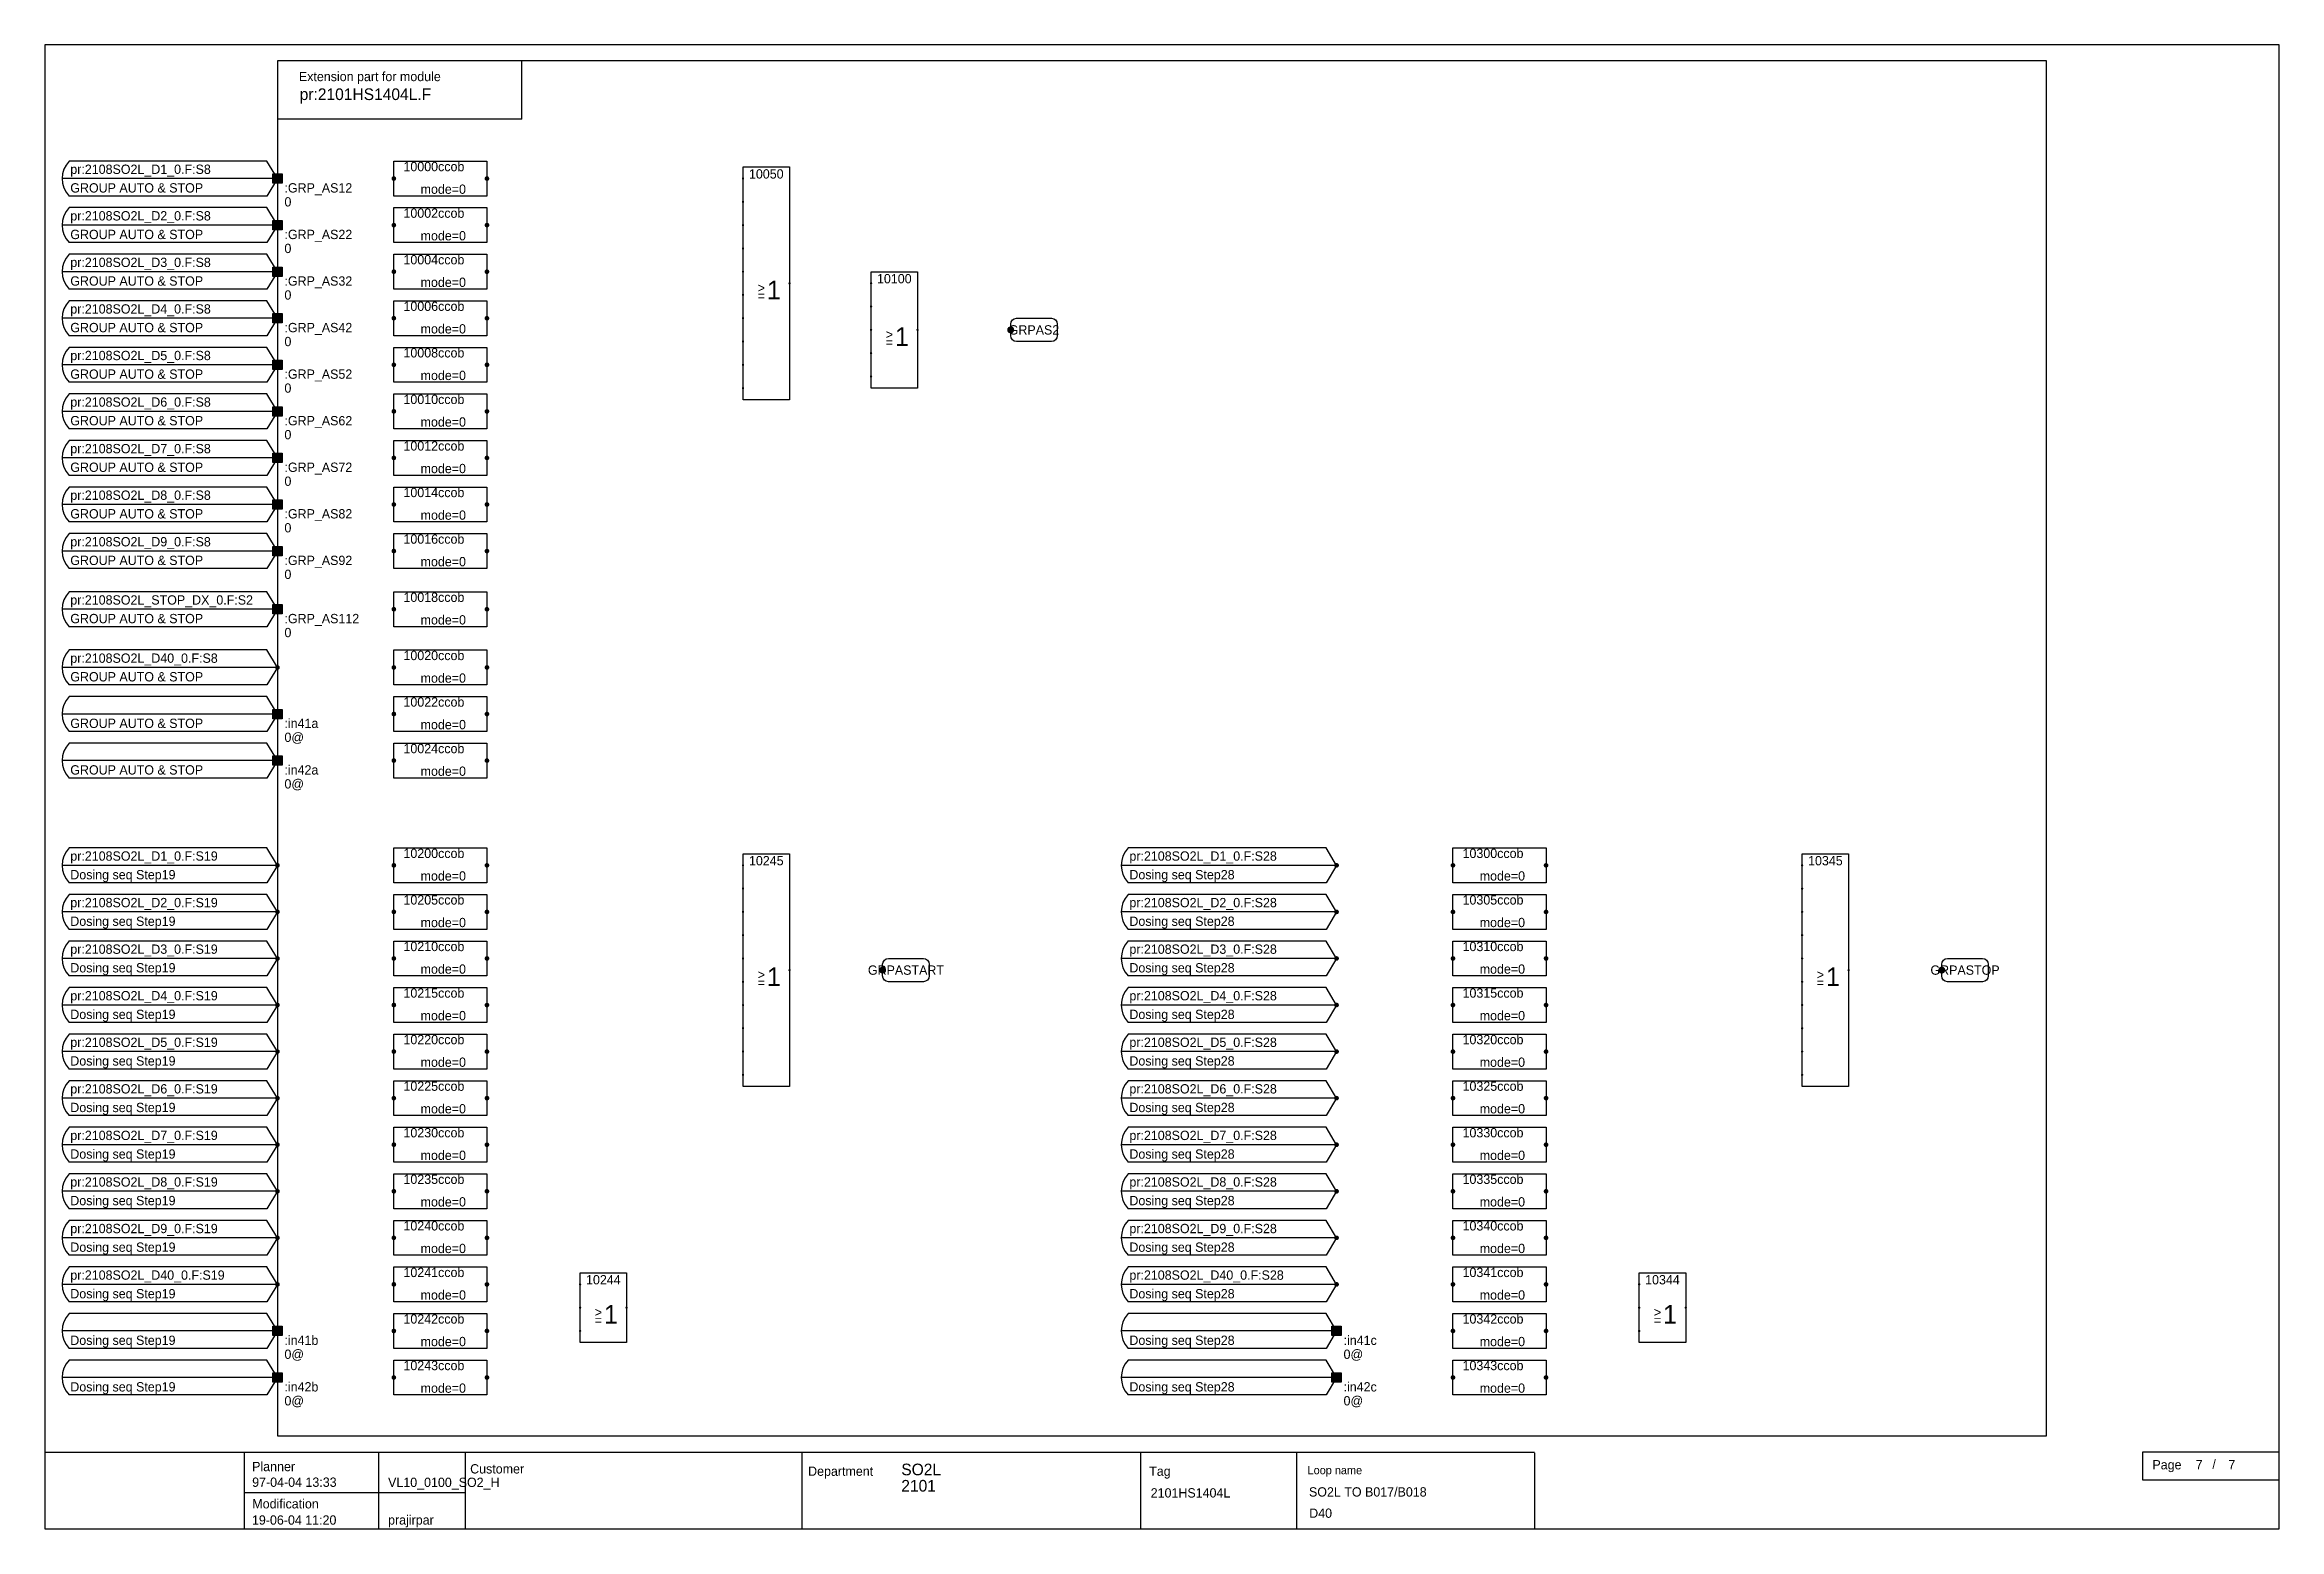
# Model space of a CAD drawing. Extents: x 0 to 2880, y 21 to 2078.
# Drawn here: x 1920 to 2880, y 1440 to 2078 of the extents above; entities that cross this region are included whole.
import ezdxf
from ezdxf.enums import TextEntityAlignment as Align

# ---------------------------------------------------------------- set-up
doc = ezdxf.new("R2010")
doc.units = 0
doc.header["$LTSCALE"] = 15
doc.header["$MEASUREMENT"] = 0
doc.layers.get('0').update_dxf_attribs({"linetype": 'CONTINUOUS'})
doc.layers.add('7', color=7, linetype='CONTINUOUS')
doc.layers.add('FUNCTION', color=7, linetype='CONTINUOUS')
doc.styles.add('MONOTXT', font='MetsoMono.ttf')
doc.styles.get("Standard").update_dxf_attribs({"font": 'MetsoMono.ttf'})
doc.styles.add('TXT', font='MetsoMono.ttf')

# ---------------------------------------------------------------- blocks, each defined once
blk = doc.blocks.new('-ADMINM')
blk.add_line((85.72, 15.56), (180.33, 15.56))
at = {"color": 7}
blk.add_lwpolyline([(0, 0), (960, 0), (960, 637.5), (0, 637.5)], close=True, dxfattribs=at)
for points in [[(0, 33), (640, 33)], [(85.66, 33), (85.66, 0.02)], [(143.34, 33), (143.34, 0.02)], [(180.57, 32.98), (180.57, -0.2)], [(325.3, 32.67), (325.3, 0.14)], [(470.8, 32.67), (470.8, 0.14)], [(537.79, 32.67), (537.79, 0.14)], [(640, 32.67), (640, 0.14)]]:
    blk.add_lwpolyline(points, dxfattribs=at)
for s, height, p in [('Planner', 4, (89.12, 24.77)), ('Customer', 4, (182.78, 23.77)), ('Department', 4, (327.97, 22.77)), ('Tag', 4, (474.51, 22.77)), ('Loop name', 3.5, (542.55, 23.45)), ('Modification', 4, (89.2, 8.77))]:
    blk.add_text(s, height=height).set_placement(p)
at = {"color": 7, "style": 'MONOTXT'}
for tag, p, height in [('$CREATED', (89.13, 18.04), 4), ('$CREATOR', (147.52, 17.98), 4), ('$PROCESSAREA1', (368, 23), 5), ('$PROCESSAREA2', (368, 16), 5), ('$PROCESSAREA3', (368, 9), 5), ('$NAME', (475.15, 13.45), 4), ('$DESCRIPTION1', (543.15, 13.86), 4), ('$MODIFIED', (89.04, 1.79), 4), ('$MODIFIER', (147.52, 1.82), 4), ('$PROCESSAREA4', (368, 2), 5), ('$DESCRIPTION2', (543.24, 4.73), 4)]:
    blk.add_attdef(tag, p, '', height=height, dxfattribs=at)
at = {"color": 7, "style": 'MONOTXT', "flags": 1}
blk.add_attdef('$STATUS', (605.86, 4.83), '', height=4, dxfattribs=at)
blk = doc.blocks.new('-SADMIN')
blk.add_lwpolyline([(1.28, 33), (1.28, 21.12), (60.01, 21.12), (60.01, 33), (1.28, 33)])
at = {"color": 7, "style": 'TXT'}
blk.add_text('Page', height=4, dxfattribs=at).set_placement((5.5, 25.54))
blk.add_text('/', height=4).set_placement((31.25, 25.72))
at = {"color": 7}
for tag, p in [('$PAGE_NO', (24.05, 25.52)), ('$PAGE_TOTAL', (38.1, 25.54))]:
    blk.add_attdef(tag, p, '', height=4, dxfattribs=at)
at = {"color": 7, "style": 'TXT', "flags": 1}
blk.add_attdef('$PAGE_CURR', (21.19, 20.01), '', height=4, dxfattribs=at)
at = {"color": 7, "flags": 1}
blk.add_attdef('$PAGE_SIZE', (21.19, 14.96), '', height=4, dxfattribs=at)
blk = doc.blocks.new('-EADMINM')
for q in [(205, 630.5), (100, 605.5)]:
    blk.add_line((205, 605.5), q)
at = {"color": 7}
blk.add_lwpolyline([(100, 40), (860, 40), (860, 630.5), (100, 630.5)], close=True, dxfattribs=at)
blk.add_text('Extension part for module', height=4).set_placement((109.21, 621.84))
blk.add_attdef('$NAME', (109.54, 613.73), '', height=5)
blk = doc.blocks.new('-LOO10L')
at = {"color": 7, "const_width": 0.5}
for points in [[(-0.25, 0, 1), (0.25, 0, 1)], [(-0.25, -10, 1), (0.25, -10, 1)], [(-0.25, -20, 1), (0.25, -20, 1)], [(-0.25, -30, 1), (0.25, -30, 1)], [(-0.25, -40, 1), (0.25, -40, 1)], [(19.75, -45, 1), (20.25, -45, 1)], [(-0.25, -50, 1), (0.25, -50, 1)], [(-0.25, -60, 1), (0.25, -60, 1)], [(-0.25, -70, 1), (0.25, -70, 1)], [(-0.25, -80, 1), (0.25, -80, 1)], [(-0.25, -90, 1), (0.25, -90, 1)]]:
    blk.add_lwpolyline(points, format="xyb", close=True, dxfattribs=at)
blk.add_lwpolyline([(0, 5), (20, 5), (20, -95), (0, -95), (0, 5)])
at = {"color": 7}
for s, height, p in [('>', 4, (6.32, -48.93)), ('1', 8, (10.28, -51.87)), ('=', 4, (6.32, -52.36))]:
    blk.add_text(s, height=height, dxfattribs=at).set_placement(p)
for tag, p in [('NOTA', (-5.6, -3)), ('NOTB', (-5.6, -13)), ('NOTC', (-5.6, -23)), ('NOTD', (-5.6, -33)), ('NOTE', (-5.6, -43)), ('NOTF', (-5.6, -53)), ('NOTO', (20, -48)), ('NOTG', (-5.6, -63)), ('NOTH', (-5.6, -73)), ('NOTI', (-5.6, -83)), ('NOTJ', (-5.6, -93))]:
    blk.add_attdef(tag, p, '', height=9)
for tag, p, height, flags in [('A<BIN', (-1.91, -1.95), 4, 2), ('B<BIN', (-1.91, -11.95), 4, 2), ('C<BIN', (-1.91, -21.77), 4, 2), ('D<BIN', (-1.91, -31.77), 4, 2), ('E<BIN', (-1.91, -41.77), 4, 2), ('F<BIN', (-1.91, -51.95), 4, 2), ('G<BIN', (-1.91, -61.95), 4, 2), ('H<BIN', (-1.91, -71.77), 4, 2), ('I<BIN', (-1.91, -81.77), 4, 2), ('J<BIN', (-1.91, -91.77), 4, 2), ('$&F-ROW1', (6.29, -93.8), 1, 3)]:
    blk.add_attdef(tag, p, '', height=height, dxfattribs=dict(at, flags=flags))
blk.add_attdef('$ORDER', text='', height=4).set_placement((10, 0), align=Align.CENTER)
at = {"color": 7, "flags": 2}
blk.add_attdef('O>BIN', text='', height=4, dxfattribs=at).set_placement((16.01, -46.95), align=Align.RIGHT)
at = {"flags": 3}
blk.add_attdef('$NAME', (0.75, -46.53), '', height=4, dxfattribs=at)
blk = doc.blocks.new('-EPIBIN')
at = {"color": 7}
for points in [[(0, 0), (-92.5, 0)], [(0, 0), (-4.5, 7.5), (-89.5, 7.5)], [(0, 0), (-4.5, -7.5), (-89.5, -7.5)]]:
    blk.add_lwpolyline(points, dxfattribs=at)
blk.add_lwpolyline([(-2, 2), (2, 2), (2, -2), (-2, -2)], close=True, dxfattribs=at)
blk.add_arc((-81.63, 0), 10.88, 136.4, 223.6, dxfattribs=at)
blk.add_solid([(-1.95, 1.95), (1.95, 1.95), (-1.95, -1.95), (1.95, -1.95)], dxfattribs=at)
at = {"color": 7, "style": 'TXT'}
for tag, p in [('$NAME', (-89, 2)), ('$COMMENT', (-89, -6)), ('$PNAME', (3, -6)), ('$VALUE', (3, -12))]:
    blk.add_attdef(tag, p, '', height=4, dxfattribs=at)
for tag, p, flags in [('$TYPE', (-34, 2), 3), ('$CP', (0, -1.6), 2), ('$TRANSFER', (-53, -6), 3), ('$RATE', (-89, -14), 1)]:
    blk.add_attdef(tag, p, '', height=4, dxfattribs=dict(at, flags=flags))
blk.add_attdef('$COMMENTP', text='', height=4, dxfattribs=at).set_placement((58, -6), align=Align.RIGHT)
blk = doc.blocks.new('CCOB_SMALL')
at = {"color": 7, "const_width": 1}
for points in [[(-0.5, 0, 1), (0.5, 0, 1)], [(39.5, 0, 1), (40.5, 0, 1)]]:
    blk.add_lwpolyline(points, format="xyb", close=True, dxfattribs=at)
at = {"color": 7}
blk.add_lwpolyline([(0, 7.5), (40, 7.5), (40, -7.5), (0, -7.5)], close=True, dxfattribs=at)
blk.add_text('ccob', height=4, dxfattribs=at).set_placement((19, 3.15))
blk.add_text('mode=', height=4, dxfattribs=at).set_placement((28, -6.55), align=Align.RIGHT)
for tag, p, flags in [('$NAME', (15, 7.5), 3), ('IN<', (2, -1.5), 2), ('CND<', (0, -15), 1), ('FMASK=', (0, -20), 1)]:
    blk.add_attdef(tag, p, '', height=4, dxfattribs=dict(at, flags=flags))
blk.add_attdef('$ORDER', text='', height=4, dxfattribs=at).set_placement((19, 3.15), align=Align.RIGHT)
at = {"color": 7, "flags": 2}
blk.add_attdef('OUT>', text='', height=4, dxfattribs=at).set_placement((38, -1.5), align=Align.RIGHT)
at = {"color": 7}
blk.add_attdef('MODE=', (28, -6.55), '', height=4, dxfattribs=at)
blk = doc.blocks.new('-LABEL_RIGHT')
at = {"const_width": 1.5}
blk.add_lwpolyline([(0, -0.75, 1), (0, 0.75, 1)], format="xyb", close=True, dxfattribs=at)
at = {"color": 7}
blk.add_lwpolyline([(2.5, 5), (17.5, 5, -0.41), (20, 2.5), (20, -2.5, -0.41), (17.5, -5), (2.5, -5, -0.41), (0, -2.5), (0, 2.5, -0.41), (2.5, 5)], format="xyb", dxfattribs=at)
at = {"flags": 2}
blk.add_attdef('$CP', (0, 0), '', height=2.5, dxfattribs=at)
blk.add_attdef('$NAME', text='', height=4).set_placement((10, 0), align=Align.MIDDLE)
at = {"color": 7}
for tag, p in [('$COMMENT1', (22, 0)), ('$COMMENT2', (22, -5))]:
    blk.add_attdef(tag, text='', height=4, dxfattribs=at).set_placement(p, align=Align.MIDDLE_LEFT)
blk = doc.blocks.new('-EXTITBI')
at = {"color": 7}
for points in [[(0, 0), (-92.5, 0)], [(0, 0), (-4.5, 7.5), (-89.5, 7.5)], [(0, 0), (-4.5, -7.5), (-89.5, -7.5)]]:
    blk.add_lwpolyline(points, dxfattribs=at)
at = {"color": 7, "const_width": 1}
blk.add_lwpolyline([(-0.5, 0, 1), (0.5, 0, 1)], format="xyb", close=True, dxfattribs=at)
at = {"color": 7}
blk.add_arc((-81.63, 0), 10.88, 136.4, 223.6, dxfattribs=at)
at = {"color": 7, "style": 'TXT'}
for tag, p in [('$NAME', (-89, 2)), ('$COMMENT', (-89, -6))]:
    blk.add_attdef(tag, p, '', height=4, dxfattribs=at)
for tag, p, flags in [('$VALUE', (-58, 2), 1), ('$TYPE', (-34, 2), 3), ('$CP', (0, -1.6), 2), ('$TRANSFER', (-53, -6), 3), ('$RATE', (-89, -14), 1)]:
    blk.add_attdef(tag, p, '', height=4, dxfattribs=dict(at, flags=flags))
blk = doc.blocks.new('-LOO3L')
at = {"color": 7, "const_width": 0.5}
for points in [[(-0.25, 0, 1), (0.25, 0, 1)], [(-0.25, -10, 1), (0.25, -10, 1)], [(19.75, -10, 1), (20.25, -10, 1)], [(-0.25, -20, 1), (0.25, -20, 1)]]:
    blk.add_lwpolyline(points, format="xyb", close=True, dxfattribs=at)
blk.add_lwpolyline([(0, 5), (20, 5), (20, -25), (0, -25), (0, 5)])
at = {"color": 7}
for s, height, p in [('1', 8, (10.28, -16.87)), ('>', 4, (6.32, -13.93)), ('=', 4, (6.32, -17.36))]:
    blk.add_text(s, height=height, dxfattribs=at).set_placement(p)
for tag, p in [('NOTA', (-5.6, -3)), ('NOTB', (-5.6, -13)), ('NOTO', (20, -13)), ('NOTC', (-5.6, -23))]:
    blk.add_attdef(tag, p, '', height=9)
for tag, p, height, flags in [('A<BIN', (-1.91, -1.95), 4, 2), ('B<BIN', (-1.91, -11.77), 4, 2), ('C<BIN', (-1.91, -21.77), 4, 2), ('$&F-ROW1', (6.29, -23.8), 1, 3)]:
    blk.add_attdef(tag, p, '', height=height, dxfattribs=dict(at, flags=flags))
blk.add_attdef('$ORDER', text='', height=4).set_placement((10, 0), align=Align.CENTER)
at = {"color": 7, "flags": 2}
blk.add_attdef('O>BIN', text='', height=4, dxfattribs=at).set_placement((16.01, -11.95), align=Align.RIGHT)
at = {"flags": 3}
blk.add_attdef('$NAME', (0.75, -11.53), '', height=4, dxfattribs=at)
blk = doc.blocks.new('-LOO5L')
blk.add_lwpolyline([(0, 5), (20, 5), (20, -45), (0, -45), (0, 5)])
at = {"layer": 'FUNCTION', "color": 7, "const_width": 0.5}
for points in [[(-0.25, 0, 1), (0.25, 0, 1)], [(-0.25, -10, 1), (0.25, -10, 1)], [(-0.25, -20, 1), (0.25, -20, 1)], [(19.75, -20, 1), (20.25, -20, 1)], [(-0.25, -30, 1), (0.25, -30, 1)], [(-0.25, -40, 1), (0.25, -40, 1)]]:
    blk.add_lwpolyline(points, format="xyb", close=True, dxfattribs=at)
for tag, p in [('NOTA', (-5.6, -3)), ('NOTB', (-5.6, -13)), ('NOTC', (-5.6, -23)), ('NOTO', (20, -23)), ('NOTD', (-5.6, -33)), ('NOTE', (-5.6, -43))]:
    blk.add_attdef(tag, p, '', height=9)
blk.add_attdef('$ORDER', text='', height=4).set_placement((10, 0), align=Align.CENTER)
at = {"layer": 'FUNCTION', "color": 7}
for s, height, p in [('1', 8, (10.28, -26.87)), ('>', 4, (6.32, -23.93)), ('=', 4, (6.32, -27.36))]:
    blk.add_text(s, height=height, dxfattribs=at).set_placement(p)
for tag, p, height, flags in [('A<BIN', (-1.91, -1.95), 4, 2), ('B<BIN', (-1.91, -11.95), 4, 2), ('C<BIN', (-1.91, -21.77), 4, 2), ('D<BIN', (-1.91, -31.77), 4, 2), ('E<BIN', (-1.91, -41.77), 4, 2), ('$&F-ROW1', (6.29, -43.8), 1, 3)]:
    blk.add_attdef(tag, p, '', height=height, dxfattribs=dict(at, flags=flags))
at = {"layer": 'FUNCTION', "color": 7, "flags": 2}
blk.add_attdef('O>BIN', text='', height=4, dxfattribs=at).set_placement((16.01, -21.95), align=Align.RIGHT)
at = {"layer": 'FUNCTION', "flags": 3}
blk.add_attdef('$NAME', (0.75, -21.53), '', height=4, dxfattribs=at)

msp = doc.modelspace()

# ---------------------------------------------------------------- linework, layer by layer
at = {"layer": '7', "color": 7}
for points in [[(2020, 2020, 0, 0, 0), (2065, 2020, 0, 0, 0), (2065, 2020, 5, 0, 0), (2070, 2020, 0, 0, 0)], [(2110, 2020, 0, 0, 0), (2215, 2020, 0, 0, 0), (2215, 2020, 5, 0, 0), (2220, 2020, 0, 0, 0)], [(2110, 2000, 0, 0, 0), (2170, 2000, 0, 0, 0), (2170, 2010, 0, 0, 0), (2215, 2010, 0, 0, 0), (2215, 2010, 5, 0, 0), (2220, 2010, 0, 0, 0)], [(2020, 2000, 0, 0, 0), (2065, 2000, 0, 0, 0), (2065, 2000, 5, 0, 0), (2070, 2000, 0, 0, 0)], [(2110, 1980, 0, 0, 0), (2175, 1980, 0, 0, 0), (2175, 2000, 0, 0, 0), (2215, 2000, 0, 0, 0), (2215, 2000, 5, 0, 0), (2220, 2000, 0, 0, 0)], [(2110, 1960, 0, 0, 0), (2180, 1960, 0, 0, 0), (2180, 1990, 0, 0, 0), (2215, 1990, 0, 0, 0), (2215, 1990, 5, 0, 0), (2220, 1990, 0, 0, 0)], [(2020, 1980, 0, 0, 0), (2065, 1980, 0, 0, 0), (2065, 1980, 5, 0, 0), (2070, 1980, 0, 0, 0)], [(2110, 1940, 0, 0, 0), (2180, 1940, 0, 0, 0), (2180, 1980, 0, 0, 0), (2215, 1980, 0, 0, 0), (2215, 1980, 5, 0, 0), (2220, 1980, 0, 0, 0)], [(2110, 1920, 0, 0, 0), (2185, 1920, 0, 0, 0), (2185, 1970, 0, 0, 0), (2215, 1970, 0, 0, 0), (2215, 1970, 5, 0, 0), (2220, 1970, 0, 0, 0)], [(2240, 1975, 0, 0, 0), (2270, 1975, 0, 0, 0), (2270, 1975, 5, 0, 0), (2275, 1975, 0, 0, 0)], [(2020, 1960, 0, 0, 0), (2065, 1960, 0, 0, 0), (2065, 1960, 5, 0, 0), (2070, 1960, 0, 0, 0)], [(2105, 1900, 0, 0, 0), (2190, 1900, 0, 0, 0), (2190, 1960, 0, 0, 0), (2215, 1960, 0, 0, 0), (2215, 1960, 5, 0, 0), (2220, 1960, 0, 0, 0)], [(2110, 1810, 0, 0, 0), (2250, 1810, 0, 0, 0), (2250, 1955, 0, 0, 0), (2270, 1955, 0, 0, 0), (2270, 1955, 5, 0, 0), (2275, 1955, 0, 0, 0)], [(2110, 1880, 0, 0, 0), (2195, 1880, 0, 0, 0), (2195, 1950, 0, 0, 0), (2215, 1950, 0, 0, 0), (2215, 1950, 5, 0, 0), (2220, 1950, 0, 0, 0)], [(2295, 1955, 0, 0, 0), (2330, 1955, 0, 0, 0), (2330, 1955, 5, 0, 0), (2335, 1955, 0, 0, 0)], [(2020, 1940, 0, 0, 0), (2065, 1940, 0, 0, 0), (2065, 1940, 5, 0, 0), (2070, 1940, 0, 0, 0)], [(2110, 1790, 0, 0, 0), (2255, 1790, 0, 0, 0), (2255, 1945, 0, 0, 0), (2270, 1945, 0, 0, 0), (2270, 1945, 5, 0, 0), (2275, 1945, 0, 0, 0)], [(2110, 1860, 0, 0, 0), (2200, 1860, 0, 0, 0), (2200, 1940, 0, 0, 0), (2215, 1940, 0, 0, 0), (2215, 1940, 5, 0, 0), (2220, 1940, 0, 0, 0)], [(2110, 1770, 0, 0, 0), (2260, 1770, 0, 0, 0), (2260, 1935, 0, 0, 0), (2270, 1935, 0, 0, 0), (2270, 1935, 5, 0, 0), (2275, 1935, 0, 0, 0)], [(2110, 1835, 0, 0, 0), (2205, 1835, 0, 0, 0), (2205, 1930, 0, 0, 0), (2215, 1930, 0, 0, 0), (2215, 1930, 5, 0, 0), (2220, 1930, 0, 0, 0)], [(2020, 1920, 0, 0, 0), (2065, 1920, 0, 0, 0), (2065, 1920, 5, 0, 0), (2070, 1920, 0, 0, 0)], [(2020, 1900, 0, 0, 0), (2065, 1900, 0, 0, 0), (2065, 1900, 5, 0, 0), (2070, 1900, 0, 0, 0)], [(2020, 1880, 0, 0, 0), (2065, 1880, 0, 0, 0), (2065, 1880, 5, 0, 0), (2070, 1880, 0, 0, 0)], [(2020, 1860, 0, 0, 0), (2065, 1860, 0, 0, 0), (2065, 1860, 5, 0, 0), (2070, 1860, 0, 0, 0)], [(2020, 1835, 0, 0, 0), (2065, 1835, 0, 0, 0), (2065, 1835, 5, 0, 0), (2070, 1835, 0, 0, 0)], [(2020, 1810, 0, 0, 0), (2065, 1810, 0, 0, 0), (2065, 1810, 5, 0, 0), (2070, 1810, 0, 0, 0)], [(2020, 1790, 0, 0, 0), (2065, 1790, 0, 0, 0), (2065, 1790, 5, 0, 0), (2070, 1790, 0, 0, 0)], [(2020, 1770, 0, 0, 0), (2065, 1770, 0, 0, 0), (2065, 1770, 5, 0, 0), (2070, 1770, 0, 0, 0)], [(2020, 1725, 0, 0, 0), (2065, 1725, 0, 0, 0), (2065, 1725, 5, 0, 0), (2070, 1725, 0, 0, 0)], [(2110, 1725, 0, 0, 0), (2215, 1725, 0, 0, 0), (2215, 1725, 5, 0, 0), (2220, 1725, 0, 0, 0)], [(2475, 1725, 0, 0, 0), (2520, 1725, 0, 0, 0), (2520, 1725, 5, 0, 0), (2525, 1725, 0, 0, 0)], [(2565, 1725, 0, 0, 0), (2670, 1725, 0, 0, 0), (2670, 1725, 5, 0, 0), (2675, 1725, 0, 0, 0)], [(2110, 1625, 0, 0, 0), (2140, 1625, 0, 0, 0), (2140, 1715, 0, 0, 0), (2215, 1715, 0, 0, 0), (2215, 1715, 0, 0, 0), (2215, 1715, 5, 0, 0), (2220, 1715, 0, 0, 0)], [(2565, 1625, 0, 0, 0), (2595, 1625, 0, 0, 0), (2595, 1715, 0, 0, 0), (2670, 1715, 0, 0, 0), (2670, 1715, 0, 0, 0), (2670, 1715, 5, 0, 0), (2675, 1715, 0, 0, 0)], [(2020, 1705, 0, 0, 0), (2065, 1705, 0, 0, 0), (2065, 1705, 5, 0, 0), (2070, 1705, 0, 0, 0)], [(2110, 1705, 0, 0, 0), (2215, 1705, 0, 0, 0), (2215, 1705, 5, 0, 0), (2220, 1705, 0, 0, 0)], [(2475, 1705, 0, 0, 0), (2520, 1705, 0, 0, 0), (2520, 1705, 5, 0, 0), (2525, 1705, 0, 0, 0)], [(2565, 1705, 0, 0, 0), (2670, 1705, 0, 0, 0), (2670, 1705, 5, 0, 0), (2675, 1705, 0, 0, 0)], [(2110, 1605, 0, 0, 0), (2150, 1605, 0, 0, 0), (2150, 1695, 0, 0, 0), (2215, 1695, 0, 0, 0), (2215, 1695, 5, 0, 0), (2220, 1695, 0, 0, 0)], [(2565, 1605, 0, 0, 0), (2605, 1605, 0, 0, 0), (2605, 1695, 0, 0, 0), (2670, 1695, 0, 0, 0), (2670, 1695, 5, 0, 0), (2675, 1695, 0, 0, 0)], [(2020, 1685, 0, 0, 0), (2065, 1685, 0, 0, 0), (2065, 1685, 5, 0, 0), (2070, 1685, 0, 0, 0)], [(2110, 1685, 0, 0, 0), (2215, 1685, 0, 0, 0), (2215, 1685, 5, 0, 0), (2220, 1685, 0, 0, 0)], [(2240, 1680, 0, 0, 0), (2275, 1680, 0, 0, 0), (2275, 1680, 5, 0, 0), (2280, 1680, 0, 0, 0)], [(2475, 1685, 0, 0, 0), (2520, 1685, 0, 0, 0), (2520, 1685, 5, 0, 0), (2525, 1685, 0, 0, 0)], [(2565, 1685, 0, 0, 0), (2670, 1685, 0, 0, 0), (2670, 1685, 5, 0, 0), (2675, 1685, 0, 0, 0)], [(2695, 1680, 0, 0, 0), (2730, 1680, 0, 0, 0), (2730, 1680, 5, 0, 0), (2735, 1680, 0, 0, 0)], [(2110, 1585, 0, 0, 0), (2160, 1585, 0, 0, 0), (2160, 1675, 0, 0, 0), (2215, 1675, 0, 0, 0), (2215, 1675, 5, 0, 0), (2220, 1675, 0, 0, 0)], [(2565, 1585, 0, 0, 0), (2615, 1585, 0, 0, 0), (2615, 1675, 0, 0, 0), (2670, 1675, 0, 0, 0), (2670, 1675, 5, 0, 0), (2675, 1675, 0, 0, 0)], [(2020, 1665, 0, 0, 0), (2065, 1665, 0, 0, 0), (2065, 1665, 5, 0, 0), (2070, 1665, 0, 0, 0)], [(2110, 1665, 0, 0, 0), (2215, 1665, 0, 0, 0), (2215, 1665, 5, 0, 0), (2220, 1665, 0, 0, 0)], [(2475, 1665, 0, 0, 0), (2520, 1665, 0, 0, 0), (2520, 1665, 5, 0, 0), (2525, 1665, 0, 0, 0)], [(2565, 1665, 0, 0, 0), (2670, 1665, 0, 0, 0), (2670, 1665, 5, 0, 0), (2675, 1665, 0, 0, 0)], [(2110, 1565, 0, 0, 0), (2165, 1565, 0, 0, 0), (2170, 1565, 0, 0, 0), (2170, 1655, 0, 0, 0), (2215, 1655, 0, 0, 0), (2215, 1655, 5, 0, 0), (2220, 1655, 0, 0, 0)], [(2565, 1565, 0, 0, 0), (2620, 1565, 0, 0, 0), (2625, 1565, 0, 0, 0), (2625, 1655, 0, 0, 0), (2670, 1655, 0, 0, 0), (2670, 1655, 5, 0, 0), (2675, 1655, 0, 0, 0)], [(2020, 1645, 0, 0, 0), (2065, 1645, 0, 0, 0), (2065, 1645, 5, 0, 0), (2070, 1645, 0, 0, 0)], [(2110, 1645, 0, 0, 0), (2215, 1645, 0, 0, 0), (2215, 1645, 5, 0, 0), (2220, 1645, 0, 0, 0)], [(2475, 1645, 0, 0, 0), (2520, 1645, 0, 0, 0), (2520, 1645, 5, 0, 0), (2525, 1645, 0, 0, 0)], [(2565, 1645, 0, 0, 0), (2670, 1645, 0, 0, 0), (2670, 1645, 5, 0, 0), (2675, 1645, 0, 0, 0)], [(2170, 1535, 0, 0, 0), (2180, 1535, 0, 0, 0), (2180, 1635, 0, 0, 0), (2215, 1635, 0, 0, 0), (2215, 1635, 5, 0, 0), (2220, 1635, 0, 0, 0)], [(2625, 1535, 0, 0, 0), (2635, 1535, 0, 0, 0), (2635, 1635, 0, 0, 0), (2670, 1635, 0, 0, 0), (2670, 1635, 5, 0, 0), (2675, 1635, 0, 0, 0)], [(2020, 1625, 0, 0, 0), (2065, 1625, 0, 0, 0), (2065, 1625, 5, 0, 0), (2070, 1625, 0, 0, 0)], [(2475, 1625, 0, 0, 0), (2520, 1625, 0, 0, 0), (2520, 1625, 5, 0, 0), (2525, 1625, 0, 0, 0)], [(2020, 1605, 0, 0, 0), (2065, 1605, 0, 0, 0), (2065, 1605, 5, 0, 0), (2070, 1605, 0, 0, 0)], [(2475, 1605, 0, 0, 0), (2520, 1605, 0, 0, 0), (2520, 1605, 5, 0, 0), (2525, 1605, 0, 0, 0)], [(2020, 1585, 0, 0, 0), (2065, 1585, 0, 0, 0), (2065, 1585, 5, 0, 0), (2070, 1585, 0, 0, 0)], [(2475, 1585, 0, 0, 0), (2520, 1585, 0, 0, 0), (2520, 1585, 5, 0, 0), (2525, 1585, 0, 0, 0)], [(2020, 1565, 0, 0, 0), (2065, 1565, 0, 0, 0), (2065, 1565, 5, 0, 0), (2070, 1565, 0, 0, 0)], [(2475, 1565, 0, 0, 0), (2520, 1565, 0, 0, 0), (2520, 1565, 5, 0, 0), (2525, 1565, 0, 0, 0)], [(2020, 1545, 0, 0, 0), (2065, 1545, 0, 0, 0), (2065, 1545, 5, 0, 0), (2070, 1545, 0, 0, 0)], [(2110, 1545, 0, 0, 0), (2145, 1545, 0, 0, 0), (2145, 1545, 5, 0, 0), (2150, 1545, 0, 0, 0)], [(2475, 1545, 0, 0, 0), (2520, 1545, 0, 0, 0), (2520, 1545, 5, 0, 0), (2525, 1545, 0, 0, 0)], [(2565, 1545, 0, 0, 0), (2600, 1545, 0, 0, 0), (2600, 1545, 5, 0, 0), (2605, 1545, 0, 0, 0)], [(2110, 1525, 0, 0, 0), (2125, 1525, 0, 0, 0), (2125, 1535, 0, 0, 0), (2145, 1535, 0, 0, 0), (2145, 1535, 5, 0, 0), (2150, 1535, 0, 0, 0)], [(2565, 1525, 0, 0, 0), (2580, 1525, 0, 0, 0), (2580, 1535, 0, 0, 0), (2600, 1535, 0, 0, 0), (2600, 1535, 5, 0, 0), (2605, 1535, 0, 0, 0)], [(2020, 1525, 0, 0, 0), (2065, 1525, 0, 0, 0), (2065, 1525, 5, 0, 0), (2070, 1525, 0, 0, 0)], [(2110, 1505, 0, 0, 0), (2140, 1505, 0, 0, 0), (2140, 1525, 0, 0, 0), (2145, 1525, 0, 0, 0), (2145, 1525, 5, 0, 0), (2150, 1525, 0, 0, 0)], [(2475, 1525, 0, 0, 0), (2520, 1525, 0, 0, 0), (2520, 1525, 5, 0, 0), (2525, 1525, 0, 0, 0)], [(2565, 1505, 0, 0, 0), (2595, 1505, 0, 0, 0), (2595, 1525, 0, 0, 0), (2600, 1525, 0, 0, 0), (2600, 1525, 5, 0, 0), (2605, 1525, 0, 0, 0)], [(2020, 1505, 0, 0, 0), (2065, 1505, 0, 0, 0), (2065, 1505, 5, 0, 0), (2070, 1505, 0, 0, 0)], [(2475, 1505, 0, 0, 0), (2520, 1505, 0, 0, 0), (2520, 1505, 5, 0, 0), (2525, 1505, 0, 0, 0)]]:
    msp.add_lwpolyline(points, format="xyseb", dxfattribs=at)

# ---------------------------------------------------------------- block references
at = {"color": 7}
msp.add_blockref('-ADMINM', (1920, 1440), dxfattribs=at).add_auto_attribs({'$NAME': '2101HS1404L', '$DESCRIPTION1': 'SO2L TO B017/B018', '$DESCRIPTION2': 'D40 ', '$CREATOR': 'VL10_0100_SO2_H', '$CREATED': '97-04-04 13:33', '$MODIFIER': 'prajirpar', '$MODIFIED': '19-06-04 11:20', '$PROCESSAREA1': 'SO2L', '$PROCESSAREA2': '2101'})
at = {"layer": '7', "color": 7}
ref = msp.add_blockref('-EADMINM', (1920, 1440), dxfattribs=at)
ref.add_attrib('$NAME', 'pr:2101HS1404L.F', (2029.54, 2053.73), dxfattribs={"height": 5})
ref = msp.add_blockref('-EPIBIN', (2020, 2020), dxfattribs=at)
ref.add_attrib('$PNAME', ':GRP_AS12', (2023, 2014), dxfattribs={"color": 7, "height": 4, "style": 'TXT'})
ref.add_attrib('$VALUE', '0', (2023, 2008), dxfattribs={"color": 7, "height": 4, "style": 'TXT'})
ref.add_attrib('$NAME', 'pr:2108SO2L_D1_0.F:S8', (1931, 2022), dxfattribs={"color": 7, "height": 4, "style": 'TXT'})
ref.add_attrib('$COMMENT', 'GROUP AUTO & STOP', (1931, 2014), dxfattribs={"color": 7, "height": 4, "style": 'TXT'})
ref = msp.add_blockref('CCOB_SMALL', (2070, 2020), dxfattribs=at)
ref.add_attrib('$ORDER', '10000', dxfattribs={"color": 7, "height": 4}).set_placement((2089, 2023.15), align=Align.RIGHT)
ref.add_attrib('MODE=', '0', (2098, 2013.45), dxfattribs={"color": 7, "height": 4})
ref = msp.add_blockref('-LOO10L', (2220, 2020), dxfattribs=at)
ref.add_attrib('$ORDER', '10050', dxfattribs={"height": 4}).set_placement((2230, 2020), align=Align.CENTER)
ref = msp.add_blockref('-EPIBIN', (2020, 2000), dxfattribs=at)
ref.add_attrib('$PNAME', ':GRP_AS22', (2023, 1994), dxfattribs={"color": 7, "height": 4, "style": 'TXT'})
ref.add_attrib('$VALUE', '0', (2023, 1988), dxfattribs={"color": 7, "height": 4, "style": 'TXT'})
ref.add_attrib('$NAME', 'pr:2108SO2L_D2_0.F:S8', (1931, 2002), dxfattribs={"color": 7, "height": 4, "style": 'TXT'})
ref.add_attrib('$COMMENT', 'GROUP AUTO & STOP', (1931, 1994), dxfattribs={"color": 7, "height": 4, "style": 'TXT'})
ref = msp.add_blockref('CCOB_SMALL', (2070, 2000), dxfattribs=at)
ref.add_attrib('$ORDER', '10002', dxfattribs={"color": 7, "height": 4}).set_placement((2089, 2003.15), align=Align.RIGHT)
ref.add_attrib('MODE=', '0', (2098, 1993.45), dxfattribs={"color": 7, "height": 4})
ref = msp.add_blockref('-EPIBIN', (2020, 1980), dxfattribs=at)
ref.add_attrib('$PNAME', ':GRP_AS32', (2023, 1974), dxfattribs={"color": 7, "height": 4, "style": 'TXT'})
ref.add_attrib('$VALUE', '0', (2023, 1968), dxfattribs={"color": 7, "height": 4, "style": 'TXT'})
ref.add_attrib('$NAME', 'pr:2108SO2L_D3_0.F:S8', (1931, 1982), dxfattribs={"color": 7, "height": 4, "style": 'TXT'})
ref.add_attrib('$COMMENT', 'GROUP AUTO & STOP', (1931, 1974), dxfattribs={"color": 7, "height": 4, "style": 'TXT'})
ref = msp.add_blockref('CCOB_SMALL', (2070, 1980), dxfattribs=at)
ref.add_attrib('$ORDER', '10004', dxfattribs={"color": 7, "height": 4}).set_placement((2089, 1983.15), align=Align.RIGHT)
ref.add_attrib('MODE=', '0', (2098, 1973.45), dxfattribs={"color": 7, "height": 4})
ref = msp.add_blockref('-LOO5L', (2275, 1975), dxfattribs=at)
ref.add_attrib('$ORDER', '10100', dxfattribs={"height": 4}).set_placement((2285, 1975), align=Align.CENTER)
ref = msp.add_blockref('-EPIBIN', (2020, 1960), dxfattribs=at)
ref.add_attrib('$PNAME', ':GRP_AS42', (2023, 1954), dxfattribs={"color": 7, "height": 4, "style": 'TXT'})
ref.add_attrib('$VALUE', '0', (2023, 1948), dxfattribs={"color": 7, "height": 4, "style": 'TXT'})
ref.add_attrib('$NAME', 'pr:2108SO2L_D4_0.F:S8', (1931, 1962), dxfattribs={"color": 7, "height": 4, "style": 'TXT'})
ref.add_attrib('$COMMENT', 'GROUP AUTO & STOP', (1931, 1954), dxfattribs={"color": 7, "height": 4, "style": 'TXT'})
ref = msp.add_blockref('CCOB_SMALL', (2070, 1960), dxfattribs=at)
ref.add_attrib('$ORDER', '10006', dxfattribs={"color": 7, "height": 4}).set_placement((2089, 1963.15), align=Align.RIGHT)
ref.add_attrib('MODE=', '0', (2098, 1953.45), dxfattribs={"color": 7, "height": 4})
ref = msp.add_blockref('-LABEL_RIGHT', (2335, 1955), dxfattribs=at)
ref.add_attrib('$NAME', 'GRPAS2', dxfattribs={"height": 4}).set_placement((2345, 1955), align=Align.MIDDLE)
ref = msp.add_blockref('-EPIBIN', (2020, 1940), dxfattribs=at)
ref.add_attrib('$PNAME', ':GRP_AS52', (2023, 1934), dxfattribs={"color": 7, "height": 4, "style": 'TXT'})
ref.add_attrib('$VALUE', '0', (2023, 1928), dxfattribs={"color": 7, "height": 4, "style": 'TXT'})
ref.add_attrib('$NAME', 'pr:2108SO2L_D5_0.F:S8', (1931, 1942), dxfattribs={"color": 7, "height": 4, "style": 'TXT'})
ref.add_attrib('$COMMENT', 'GROUP AUTO & STOP', (1931, 1934), dxfattribs={"color": 7, "height": 4, "style": 'TXT'})
ref = msp.add_blockref('CCOB_SMALL', (2070, 1940), dxfattribs=at)
ref.add_attrib('$ORDER', '10008', dxfattribs={"color": 7, "height": 4}).set_placement((2089, 1943.15), align=Align.RIGHT)
ref.add_attrib('MODE=', '0', (2098, 1933.45), dxfattribs={"color": 7, "height": 4})
ref = msp.add_blockref('-EPIBIN', (2020, 1920), dxfattribs=at)
ref.add_attrib('$PNAME', ':GRP_AS62', (2023, 1914), dxfattribs={"color": 7, "height": 4, "style": 'TXT'})
ref.add_attrib('$VALUE', '0', (2023, 1908), dxfattribs={"color": 7, "height": 4, "style": 'TXT'})
ref.add_attrib('$NAME', 'pr:2108SO2L_D6_0.F:S8', (1931, 1922), dxfattribs={"color": 7, "height": 4, "style": 'TXT'})
ref.add_attrib('$COMMENT', 'GROUP AUTO & STOP', (1931, 1914), dxfattribs={"color": 7, "height": 4, "style": 'TXT'})
ref = msp.add_blockref('CCOB_SMALL', (2070, 1920), dxfattribs=at)
ref.add_attrib('$ORDER', '10010', dxfattribs={"color": 7, "height": 4}).set_placement((2089, 1923.15), align=Align.RIGHT)
ref.add_attrib('MODE=', '0', (2098, 1913.45), dxfattribs={"color": 7, "height": 4})
ref = msp.add_blockref('-EPIBIN', (2020, 1900), dxfattribs=at)
ref.add_attrib('$PNAME', ':GRP_AS72', (2023, 1894), dxfattribs={"color": 7, "height": 4, "style": 'TXT'})
ref.add_attrib('$VALUE', '0', (2023, 1888), dxfattribs={"color": 7, "height": 4, "style": 'TXT'})
ref.add_attrib('$NAME', 'pr:2108SO2L_D7_0.F:S8', (1931, 1902), dxfattribs={"color": 7, "height": 4, "style": 'TXT'})
ref.add_attrib('$COMMENT', 'GROUP AUTO & STOP', (1931, 1894), dxfattribs={"color": 7, "height": 4, "style": 'TXT'})
ref = msp.add_blockref('CCOB_SMALL', (2070, 1900), dxfattribs=at)
ref.add_attrib('$ORDER', '10012', dxfattribs={"color": 7, "height": 4}).set_placement((2089, 1903.15), align=Align.RIGHT)
ref.add_attrib('MODE=', '0', (2098, 1893.45), dxfattribs={"color": 7, "height": 4})
ref = msp.add_blockref('-EPIBIN', (2020, 1880), dxfattribs=at)
ref.add_attrib('$PNAME', ':GRP_AS82', (2023, 1874), dxfattribs={"color": 7, "height": 4, "style": 'TXT'})
ref.add_attrib('$VALUE', '0', (2023, 1868), dxfattribs={"color": 7, "height": 4, "style": 'TXT'})
ref.add_attrib('$NAME', 'pr:2108SO2L_D8_0.F:S8', (1931, 1882), dxfattribs={"color": 7, "height": 4, "style": 'TXT'})
ref.add_attrib('$COMMENT', 'GROUP AUTO & STOP', (1931, 1874), dxfattribs={"color": 7, "height": 4, "style": 'TXT'})
ref = msp.add_blockref('CCOB_SMALL', (2070, 1880), dxfattribs=at)
ref.add_attrib('$ORDER', '10014', dxfattribs={"color": 7, "height": 4}).set_placement((2089, 1883.15), align=Align.RIGHT)
ref.add_attrib('MODE=', '0', (2098, 1873.45), dxfattribs={"color": 7, "height": 4})
ref = msp.add_blockref('-EPIBIN', (2020, 1860), dxfattribs=at)
ref.add_attrib('$PNAME', ':GRP_AS92', (2023, 1854), dxfattribs={"color": 7, "height": 4, "style": 'TXT'})
ref.add_attrib('$VALUE', '0', (2023, 1848), dxfattribs={"color": 7, "height": 4, "style": 'TXT'})
ref.add_attrib('$NAME', 'pr:2108SO2L_D9_0.F:S8', (1931, 1862), dxfattribs={"color": 7, "height": 4, "style": 'TXT'})
ref.add_attrib('$COMMENT', 'GROUP AUTO & STOP', (1931, 1854), dxfattribs={"color": 7, "height": 4, "style": 'TXT'})
ref = msp.add_blockref('CCOB_SMALL', (2070, 1860), dxfattribs=at)
ref.add_attrib('$ORDER', '10016', dxfattribs={"color": 7, "height": 4}).set_placement((2089, 1863.15), align=Align.RIGHT)
ref.add_attrib('MODE=', '0', (2098, 1853.45), dxfattribs={"color": 7, "height": 4})
ref = msp.add_blockref('-EPIBIN', (2020, 1835), dxfattribs=at)
ref.add_attrib('$PNAME', ':GRP_AS112', (2023, 1829), dxfattribs={"color": 7, "height": 4, "style": 'TXT'})
ref.add_attrib('$VALUE', '0', (2023, 1823), dxfattribs={"color": 7, "height": 4, "style": 'TXT'})
ref.add_attrib('$NAME', 'pr:2108SO2L_STOP_DX_0.F:S2', (1931, 1837), dxfattribs={"color": 7, "height": 4, "style": 'TXT'})
ref.add_attrib('$COMMENT', 'GROUP AUTO & STOP', (1931, 1829), dxfattribs={"color": 7, "height": 4, "style": 'TXT'})
ref = msp.add_blockref('CCOB_SMALL', (2070, 1835), dxfattribs=at)
ref.add_attrib('$ORDER', '10018', dxfattribs={"color": 7, "height": 4}).set_placement((2089, 1838.15), align=Align.RIGHT)
ref.add_attrib('MODE=', '0', (2098, 1828.45), dxfattribs={"color": 7, "height": 4})
ref = msp.add_blockref('-EXTITBI', (2020, 1810), dxfattribs=at)
ref.add_attrib('$NAME', 'pr:2108SO2L_D40_0.F:S8', (1931, 1812), dxfattribs={"color": 7, "height": 4, "style": 'TXT'})
ref.add_attrib('$COMMENT', 'GROUP AUTO & STOP', (1931, 1804), dxfattribs={"color": 7, "height": 4, "style": 'TXT'})
ref = msp.add_blockref('CCOB_SMALL', (2070, 1810), dxfattribs=at)
ref.add_attrib('$ORDER', '10020', dxfattribs={"color": 7, "height": 4}).set_placement((2089, 1813.15), align=Align.RIGHT)
ref.add_attrib('MODE=', '0', (2098, 1803.45), dxfattribs={"color": 7, "height": 4})
ref = msp.add_blockref('-EPIBIN', (2020, 1790), dxfattribs=at)
ref.add_attrib('$PNAME', ':in41a', (2023, 1784), dxfattribs={"color": 7, "height": 4, "style": 'TXT'})
ref.add_attrib('$VALUE', '0@', (2023, 1778), dxfattribs={"color": 7, "height": 4, "style": 'TXT'})
ref.add_attrib('$COMMENT', 'GROUP AUTO & STOP', (1931, 1784), dxfattribs={"color": 7, "height": 4, "style": 'TXT'})
ref = msp.add_blockref('CCOB_SMALL', (2070, 1790), dxfattribs=at)
ref.add_attrib('$ORDER', '10022', dxfattribs={"color": 7, "height": 4}).set_placement((2089, 1793.15), align=Align.RIGHT)
ref.add_attrib('MODE=', '0', (2098, 1783.45), dxfattribs={"color": 7, "height": 4})
ref = msp.add_blockref('-EPIBIN', (2020, 1770), dxfattribs=at)
ref.add_attrib('$PNAME', ':in42a', (2023, 1764), dxfattribs={"color": 7, "height": 4, "style": 'TXT'})
ref.add_attrib('$VALUE', '0@', (2023, 1758), dxfattribs={"color": 7, "height": 4, "style": 'TXT'})
ref.add_attrib('$COMMENT', 'GROUP AUTO & STOP', (1931, 1764), dxfattribs={"color": 7, "height": 4, "style": 'TXT'})
ref = msp.add_blockref('CCOB_SMALL', (2070, 1770), dxfattribs=at)
ref.add_attrib('$ORDER', '10024', dxfattribs={"color": 7, "height": 4}).set_placement((2089, 1773.15), align=Align.RIGHT)
ref.add_attrib('MODE=', '0', (2098, 1763.45), dxfattribs={"color": 7, "height": 4})
ref = msp.add_blockref('-EXTITBI', (2020, 1725), dxfattribs=at)
ref.add_attrib('$NAME', 'pr:2108SO2L_D1_0.F:S19', (1931, 1727), dxfattribs={"color": 7, "height": 4, "style": 'TXT'})
ref.add_attrib('$COMMENT', 'Dosing seq Step19', (1931, 1719), dxfattribs={"color": 7, "height": 4, "style": 'TXT'})
ref = msp.add_blockref('CCOB_SMALL', (2070, 1725), dxfattribs=at)
ref.add_attrib('$ORDER', '10200', dxfattribs={"color": 7, "height": 4}).set_placement((2089, 1728.15), align=Align.RIGHT)
ref.add_attrib('MODE=', '0', (2098, 1718.45), dxfattribs={"color": 7, "height": 4})
ref = msp.add_blockref('-LOO10L', (2220, 1725), dxfattribs=at)
ref.add_attrib('$ORDER', '10245', dxfattribs={"height": 4}).set_placement((2230, 1725), align=Align.CENTER)
ref = msp.add_blockref('-EXTITBI', (2475, 1725), dxfattribs=at)
ref.add_attrib('$NAME', 'pr:2108SO2L_D1_0.F:S28', (2386, 1727), dxfattribs={"color": 7, "height": 4, "style": 'TXT'})
ref.add_attrib('$COMMENT', 'Dosing seq Step28', (2386, 1719), dxfattribs={"color": 7, "height": 4, "style": 'TXT'})
ref = msp.add_blockref('CCOB_SMALL', (2525, 1725), dxfattribs=at)
ref.add_attrib('$ORDER', '10300', dxfattribs={"color": 7, "height": 4}).set_placement((2544, 1728.15), align=Align.RIGHT)
ref.add_attrib('MODE=', '0', (2553, 1718.45), dxfattribs={"color": 7, "height": 4})
ref = msp.add_blockref('-LOO10L', (2675, 1725), dxfattribs=at)
ref.add_attrib('$ORDER', '10345', dxfattribs={"height": 4}).set_placement((2685, 1725), align=Align.CENTER)
ref = msp.add_blockref('-EXTITBI', (2020, 1705), dxfattribs=at)
ref.add_attrib('$NAME', 'pr:2108SO2L_D2_0.F:S19', (1931, 1707), dxfattribs={"color": 7, "height": 4, "style": 'TXT'})
ref.add_attrib('$COMMENT', 'Dosing seq Step19', (1931, 1699), dxfattribs={"color": 7, "height": 4, "style": 'TXT'})
ref = msp.add_blockref('CCOB_SMALL', (2070, 1705), dxfattribs=at)
ref.add_attrib('$ORDER', '10205', dxfattribs={"color": 7, "height": 4}).set_placement((2089, 1708.15), align=Align.RIGHT)
ref.add_attrib('MODE=', '0', (2098, 1698.45), dxfattribs={"color": 7, "height": 4})
ref = msp.add_blockref('-EXTITBI', (2475, 1705), dxfattribs=at)
ref.add_attrib('$NAME', 'pr:2108SO2L_D2_0.F:S28', (2386, 1707), dxfattribs={"color": 7, "height": 4, "style": 'TXT'})
ref.add_attrib('$COMMENT', 'Dosing seq Step28', (2386, 1699), dxfattribs={"color": 7, "height": 4, "style": 'TXT'})
ref = msp.add_blockref('CCOB_SMALL', (2525, 1705), dxfattribs=at)
ref.add_attrib('$ORDER', '10305', dxfattribs={"color": 7, "height": 4}).set_placement((2544, 1708.15), align=Align.RIGHT)
ref.add_attrib('MODE=', '0', (2553, 1698.45), dxfattribs={"color": 7, "height": 4})
ref = msp.add_blockref('-EXTITBI', (2020, 1685), dxfattribs=at)
ref.add_attrib('$NAME', 'pr:2108SO2L_D3_0.F:S19', (1931, 1687), dxfattribs={"color": 7, "height": 4, "style": 'TXT'})
ref.add_attrib('$COMMENT', 'Dosing seq Step19', (1931, 1679), dxfattribs={"color": 7, "height": 4, "style": 'TXT'})
ref = msp.add_blockref('CCOB_SMALL', (2070, 1685), dxfattribs=at)
ref.add_attrib('$ORDER', '10210', dxfattribs={"color": 7, "height": 4}).set_placement((2089, 1688.15), align=Align.RIGHT)
ref.add_attrib('MODE=', '0', (2098, 1678.45), dxfattribs={"color": 7, "height": 4})
ref = msp.add_blockref('-EXTITBI', (2475, 1685), dxfattribs=at)
ref.add_attrib('$NAME', 'pr:2108SO2L_D3_0.F:S28', (2386, 1687), dxfattribs={"color": 7, "height": 4, "style": 'TXT'})
ref.add_attrib('$COMMENT', 'Dosing seq Step28', (2386, 1679), dxfattribs={"color": 7, "height": 4, "style": 'TXT'})
ref = msp.add_blockref('CCOB_SMALL', (2525, 1685), dxfattribs=at)
ref.add_attrib('$ORDER', '10310', dxfattribs={"color": 7, "height": 4}).set_placement((2544, 1688.15), align=Align.RIGHT)
ref.add_attrib('MODE=', '0', (2553, 1678.45), dxfattribs={"color": 7, "height": 4})
ref = msp.add_blockref('-LABEL_RIGHT', (2280, 1680), dxfattribs=at)
ref.add_attrib('$NAME', 'GRPASTART', dxfattribs={"height": 4}).set_placement((2290, 1680), align=Align.MIDDLE)
ref = msp.add_blockref('-LABEL_RIGHT', (2735, 1680), dxfattribs=at)
ref.add_attrib('$NAME', 'GRPASTOP', dxfattribs={"height": 4}).set_placement((2745, 1680), align=Align.MIDDLE)
ref = msp.add_blockref('-EXTITBI', (2020, 1665), dxfattribs=at)
ref.add_attrib('$NAME', 'pr:2108SO2L_D4_0.F:S19', (1931, 1667), dxfattribs={"color": 7, "height": 4, "style": 'TXT'})
ref.add_attrib('$COMMENT', 'Dosing seq Step19', (1931, 1659), dxfattribs={"color": 7, "height": 4, "style": 'TXT'})
ref = msp.add_blockref('CCOB_SMALL', (2070, 1665), dxfattribs=at)
ref.add_attrib('$ORDER', '10215', dxfattribs={"color": 7, "height": 4}).set_placement((2089, 1668.15), align=Align.RIGHT)
ref.add_attrib('MODE=', '0', (2098, 1658.45), dxfattribs={"color": 7, "height": 4})
ref = msp.add_blockref('-EXTITBI', (2475, 1665), dxfattribs=at)
ref.add_attrib('$NAME', 'pr:2108SO2L_D4_0.F:S28', (2386, 1667), dxfattribs={"color": 7, "height": 4, "style": 'TXT'})
ref.add_attrib('$COMMENT', 'Dosing seq Step28', (2386, 1659), dxfattribs={"color": 7, "height": 4, "style": 'TXT'})
ref = msp.add_blockref('CCOB_SMALL', (2525, 1665), dxfattribs=at)
ref.add_attrib('$ORDER', '10315', dxfattribs={"color": 7, "height": 4}).set_placement((2544, 1668.15), align=Align.RIGHT)
ref.add_attrib('MODE=', '0', (2553, 1658.45), dxfattribs={"color": 7, "height": 4})
ref = msp.add_blockref('-EXTITBI', (2020, 1645), dxfattribs=at)
ref.add_attrib('$NAME', 'pr:2108SO2L_D5_0.F:S19', (1931, 1647), dxfattribs={"color": 7, "height": 4, "style": 'TXT'})
ref.add_attrib('$COMMENT', 'Dosing seq Step19', (1931, 1639), dxfattribs={"color": 7, "height": 4, "style": 'TXT'})
ref = msp.add_blockref('CCOB_SMALL', (2070, 1645), dxfattribs=at)
ref.add_attrib('$ORDER', '10220', dxfattribs={"color": 7, "height": 4}).set_placement((2089, 1648.15), align=Align.RIGHT)
ref.add_attrib('MODE=', '0', (2098, 1638.45), dxfattribs={"color": 7, "height": 4})
ref = msp.add_blockref('-EXTITBI', (2475, 1645), dxfattribs=at)
ref.add_attrib('$NAME', 'pr:2108SO2L_D5_0.F:S28', (2386, 1647), dxfattribs={"color": 7, "height": 4, "style": 'TXT'})
ref.add_attrib('$COMMENT', 'Dosing seq Step28', (2386, 1639), dxfattribs={"color": 7, "height": 4, "style": 'TXT'})
ref = msp.add_blockref('CCOB_SMALL', (2525, 1645), dxfattribs=at)
ref.add_attrib('$ORDER', '10320', dxfattribs={"color": 7, "height": 4}).set_placement((2544, 1648.15), align=Align.RIGHT)
ref.add_attrib('MODE=', '0', (2553, 1638.45), dxfattribs={"color": 7, "height": 4})
ref = msp.add_blockref('-EXTITBI', (2020, 1625), dxfattribs=at)
ref.add_attrib('$NAME', 'pr:2108SO2L_D6_0.F:S19', (1931, 1627), dxfattribs={"color": 7, "height": 4, "style": 'TXT'})
ref.add_attrib('$COMMENT', 'Dosing seq Step19', (1931, 1619), dxfattribs={"color": 7, "height": 4, "style": 'TXT'})
ref = msp.add_blockref('CCOB_SMALL', (2070, 1625), dxfattribs=at)
ref.add_attrib('$ORDER', '10225', dxfattribs={"color": 7, "height": 4}).set_placement((2089, 1628.15), align=Align.RIGHT)
ref.add_attrib('MODE=', '0', (2098, 1618.45), dxfattribs={"color": 7, "height": 4})
ref = msp.add_blockref('-EXTITBI', (2475, 1625), dxfattribs=at)
ref.add_attrib('$NAME', 'pr:2108SO2L_D6_0.F:S28', (2386, 1627), dxfattribs={"color": 7, "height": 4, "style": 'TXT'})
ref.add_attrib('$COMMENT', 'Dosing seq Step28', (2386, 1619), dxfattribs={"color": 7, "height": 4, "style": 'TXT'})
ref = msp.add_blockref('CCOB_SMALL', (2525, 1625), dxfattribs=at)
ref.add_attrib('$ORDER', '10325', dxfattribs={"color": 7, "height": 4}).set_placement((2544, 1628.15), align=Align.RIGHT)
ref.add_attrib('MODE=', '0', (2553, 1618.45), dxfattribs={"color": 7, "height": 4})
ref = msp.add_blockref('-EXTITBI', (2020, 1605), dxfattribs=at)
ref.add_attrib('$NAME', 'pr:2108SO2L_D7_0.F:S19', (1931, 1607), dxfattribs={"color": 7, "height": 4, "style": 'TXT'})
ref.add_attrib('$COMMENT', 'Dosing seq Step19', (1931, 1599), dxfattribs={"color": 7, "height": 4, "style": 'TXT'})
ref = msp.add_blockref('CCOB_SMALL', (2070, 1605), dxfattribs=at)
ref.add_attrib('$ORDER', '10230', dxfattribs={"color": 7, "height": 4}).set_placement((2089, 1608.15), align=Align.RIGHT)
ref.add_attrib('MODE=', '0', (2098, 1598.45), dxfattribs={"color": 7, "height": 4})
ref = msp.add_blockref('-EXTITBI', (2475, 1605), dxfattribs=at)
ref.add_attrib('$NAME', 'pr:2108SO2L_D7_0.F:S28', (2386, 1607), dxfattribs={"color": 7, "height": 4, "style": 'TXT'})
ref.add_attrib('$COMMENT', 'Dosing seq Step28', (2386, 1599), dxfattribs={"color": 7, "height": 4, "style": 'TXT'})
ref = msp.add_blockref('CCOB_SMALL', (2525, 1605), dxfattribs=at)
ref.add_attrib('$ORDER', '10330', dxfattribs={"color": 7, "height": 4}).set_placement((2544, 1608.15), align=Align.RIGHT)
ref.add_attrib('MODE=', '0', (2553, 1598.45), dxfattribs={"color": 7, "height": 4})
ref = msp.add_blockref('-EXTITBI', (2020, 1585), dxfattribs=at)
ref.add_attrib('$NAME', 'pr:2108SO2L_D8_0.F:S19', (1931, 1587), dxfattribs={"color": 7, "height": 4, "style": 'TXT'})
ref.add_attrib('$COMMENT', 'Dosing seq Step19', (1931, 1579), dxfattribs={"color": 7, "height": 4, "style": 'TXT'})
ref = msp.add_blockref('CCOB_SMALL', (2070, 1585), dxfattribs=at)
ref.add_attrib('$ORDER', '10235', dxfattribs={"color": 7, "height": 4}).set_placement((2089, 1588.15), align=Align.RIGHT)
ref.add_attrib('MODE=', '0', (2098, 1578.45), dxfattribs={"color": 7, "height": 4})
ref = msp.add_blockref('-EXTITBI', (2475, 1585), dxfattribs=at)
ref.add_attrib('$NAME', 'pr:2108SO2L_D8_0.F:S28', (2386, 1587), dxfattribs={"color": 7, "height": 4, "style": 'TXT'})
ref.add_attrib('$COMMENT', 'Dosing seq Step28', (2386, 1579), dxfattribs={"color": 7, "height": 4, "style": 'TXT'})
ref = msp.add_blockref('CCOB_SMALL', (2525, 1585), dxfattribs=at)
ref.add_attrib('$ORDER', '10335', dxfattribs={"color": 7, "height": 4}).set_placement((2544, 1588.15), align=Align.RIGHT)
ref.add_attrib('MODE=', '0', (2553, 1578.45), dxfattribs={"color": 7, "height": 4})
ref = msp.add_blockref('-EXTITBI', (2020, 1565), dxfattribs=at)
ref.add_attrib('$NAME', 'pr:2108SO2L_D9_0.F:S19', (1931, 1567), dxfattribs={"color": 7, "height": 4, "style": 'TXT'})
ref.add_attrib('$COMMENT', 'Dosing seq Step19', (1931, 1559), dxfattribs={"color": 7, "height": 4, "style": 'TXT'})
ref = msp.add_blockref('CCOB_SMALL', (2070, 1565), dxfattribs=at)
ref.add_attrib('$ORDER', '10240', dxfattribs={"color": 7, "height": 4}).set_placement((2089, 1568.15), align=Align.RIGHT)
ref.add_attrib('MODE=', '0', (2098, 1558.45), dxfattribs={"color": 7, "height": 4})
ref = msp.add_blockref('-EXTITBI', (2475, 1565), dxfattribs=at)
ref.add_attrib('$NAME', 'pr:2108SO2L_D9_0.F:S28', (2386, 1567), dxfattribs={"color": 7, "height": 4, "style": 'TXT'})
ref.add_attrib('$COMMENT', 'Dosing seq Step28', (2386, 1559), dxfattribs={"color": 7, "height": 4, "style": 'TXT'})
ref = msp.add_blockref('CCOB_SMALL', (2525, 1565), dxfattribs=at)
ref.add_attrib('$ORDER', '10340', dxfattribs={"color": 7, "height": 4}).set_placement((2544, 1568.15), align=Align.RIGHT)
ref.add_attrib('MODE=', '0', (2553, 1558.45), dxfattribs={"color": 7, "height": 4})
ref = msp.add_blockref('-EXTITBI', (2020, 1545), dxfattribs=at)
ref.add_attrib('$NAME', 'pr:2108SO2L_D40_0.F:S19', (1931, 1547), dxfattribs={"color": 7, "height": 4, "style": 'TXT'})
ref.add_attrib('$COMMENT', 'Dosing seq Step19', (1931, 1539), dxfattribs={"color": 7, "height": 4, "style": 'TXT'})
ref = msp.add_blockref('CCOB_SMALL', (2070, 1545), dxfattribs=at)
ref.add_attrib('$ORDER', '10241', dxfattribs={"color": 7, "height": 4}).set_placement((2089, 1548.15), align=Align.RIGHT)
ref.add_attrib('MODE=', '0', (2098, 1538.45), dxfattribs={"color": 7, "height": 4})
ref = msp.add_blockref('-LOO3L', (2150, 1545), dxfattribs=at)
ref.add_attrib('$ORDER', '10244', dxfattribs={"height": 4}).set_placement((2160, 1545), align=Align.CENTER)
ref = msp.add_blockref('-EXTITBI', (2475, 1545), dxfattribs=at)
ref.add_attrib('$NAME', 'pr:2108SO2L_D40_0.F:S28', (2386, 1547), dxfattribs={"color": 7, "height": 4, "style": 'TXT'})
ref.add_attrib('$COMMENT', 'Dosing seq Step28', (2386, 1539), dxfattribs={"color": 7, "height": 4, "style": 'TXT'})
ref = msp.add_blockref('CCOB_SMALL', (2525, 1545), dxfattribs=at)
ref.add_attrib('$ORDER', '10341', dxfattribs={"color": 7, "height": 4}).set_placement((2544, 1548.15), align=Align.RIGHT)
ref.add_attrib('MODE=', '0', (2553, 1538.45), dxfattribs={"color": 7, "height": 4})
ref = msp.add_blockref('-LOO3L', (2605, 1545), dxfattribs=at)
ref.add_attrib('$ORDER', '10344', dxfattribs={"height": 4}).set_placement((2615, 1545), align=Align.CENTER)
ref = msp.add_blockref('-EPIBIN', (2020, 1525), dxfattribs=at)
ref.add_attrib('$PNAME', ':in41b', (2023, 1519), dxfattribs={"color": 7, "height": 4, "style": 'TXT'})
ref.add_attrib('$VALUE', '0@', (2023, 1513), dxfattribs={"color": 7, "height": 4, "style": 'TXT'})
ref.add_attrib('$COMMENT', 'Dosing seq Step19', (1931, 1519), dxfattribs={"color": 7, "height": 4, "style": 'TXT'})
ref = msp.add_blockref('CCOB_SMALL', (2070, 1525), dxfattribs=at)
ref.add_attrib('$ORDER', '10242', dxfattribs={"color": 7, "height": 4}).set_placement((2089, 1528.15), align=Align.RIGHT)
ref.add_attrib('MODE=', '0', (2098, 1518.45), dxfattribs={"color": 7, "height": 4})
ref = msp.add_blockref('-EPIBIN', (2475, 1525), dxfattribs=at)
ref.add_attrib('$PNAME', ':in41c', (2478, 1519), dxfattribs={"color": 7, "height": 4, "style": 'TXT'})
ref.add_attrib('$VALUE', '0@', (2478, 1513), dxfattribs={"color": 7, "height": 4, "style": 'TXT'})
ref.add_attrib('$COMMENT', 'Dosing seq Step28', (2386, 1519), dxfattribs={"color": 7, "height": 4, "style": 'TXT'})
ref = msp.add_blockref('CCOB_SMALL', (2525, 1525), dxfattribs=at)
ref.add_attrib('$ORDER', '10342', dxfattribs={"color": 7, "height": 4}).set_placement((2544, 1528.15), align=Align.RIGHT)
ref.add_attrib('MODE=', '0', (2553, 1518.45), dxfattribs={"color": 7, "height": 4})
ref = msp.add_blockref('-EPIBIN', (2020, 1505), dxfattribs=at)
ref.add_attrib('$PNAME', ':in42b', (2023, 1499), dxfattribs={"color": 7, "height": 4, "style": 'TXT'})
ref.add_attrib('$VALUE', '0@', (2023, 1493), dxfattribs={"color": 7, "height": 4, "style": 'TXT'})
ref.add_attrib('$COMMENT', 'Dosing seq Step19', (1931, 1499), dxfattribs={"color": 7, "height": 4, "style": 'TXT'})
ref = msp.add_blockref('CCOB_SMALL', (2070, 1505), dxfattribs=at)
ref.add_attrib('$ORDER', '10243', dxfattribs={"color": 7, "height": 4}).set_placement((2089, 1508.15), align=Align.RIGHT)
ref.add_attrib('MODE=', '0', (2098, 1498.45), dxfattribs={"color": 7, "height": 4})
ref = msp.add_blockref('-EPIBIN', (2475, 1505), dxfattribs=at)
ref.add_attrib('$PNAME', ':in42c', (2478, 1499), dxfattribs={"color": 7, "height": 4, "style": 'TXT'})
ref.add_attrib('$VALUE', '0@', (2478, 1493), dxfattribs={"color": 7, "height": 4, "style": 'TXT'})
ref.add_attrib('$COMMENT', 'Dosing seq Step28', (2386, 1499), dxfattribs={"color": 7, "height": 4, "style": 'TXT'})
ref = msp.add_blockref('CCOB_SMALL', (2525, 1505), dxfattribs=at)
ref.add_attrib('$ORDER', '10343', dxfattribs={"color": 7, "height": 4}).set_placement((2544, 1508.15), align=Align.RIGHT)
ref.add_attrib('MODE=', '0', (2553, 1498.45), dxfattribs={"color": 7, "height": 4})
ref = msp.add_blockref('-SADMIN', (2820, 1440), dxfattribs=at)
ref.add_attrib('$PAGE_NO', '7', (2844.05, 1465.52), dxfattribs={"color": 7, "height": 4})
ref.add_attrib('$PAGE_TOTAL', '7', (2858.1, 1465.54), dxfattribs={"color": 7, "height": 4})

doc.saveas('drawing.dxf')
